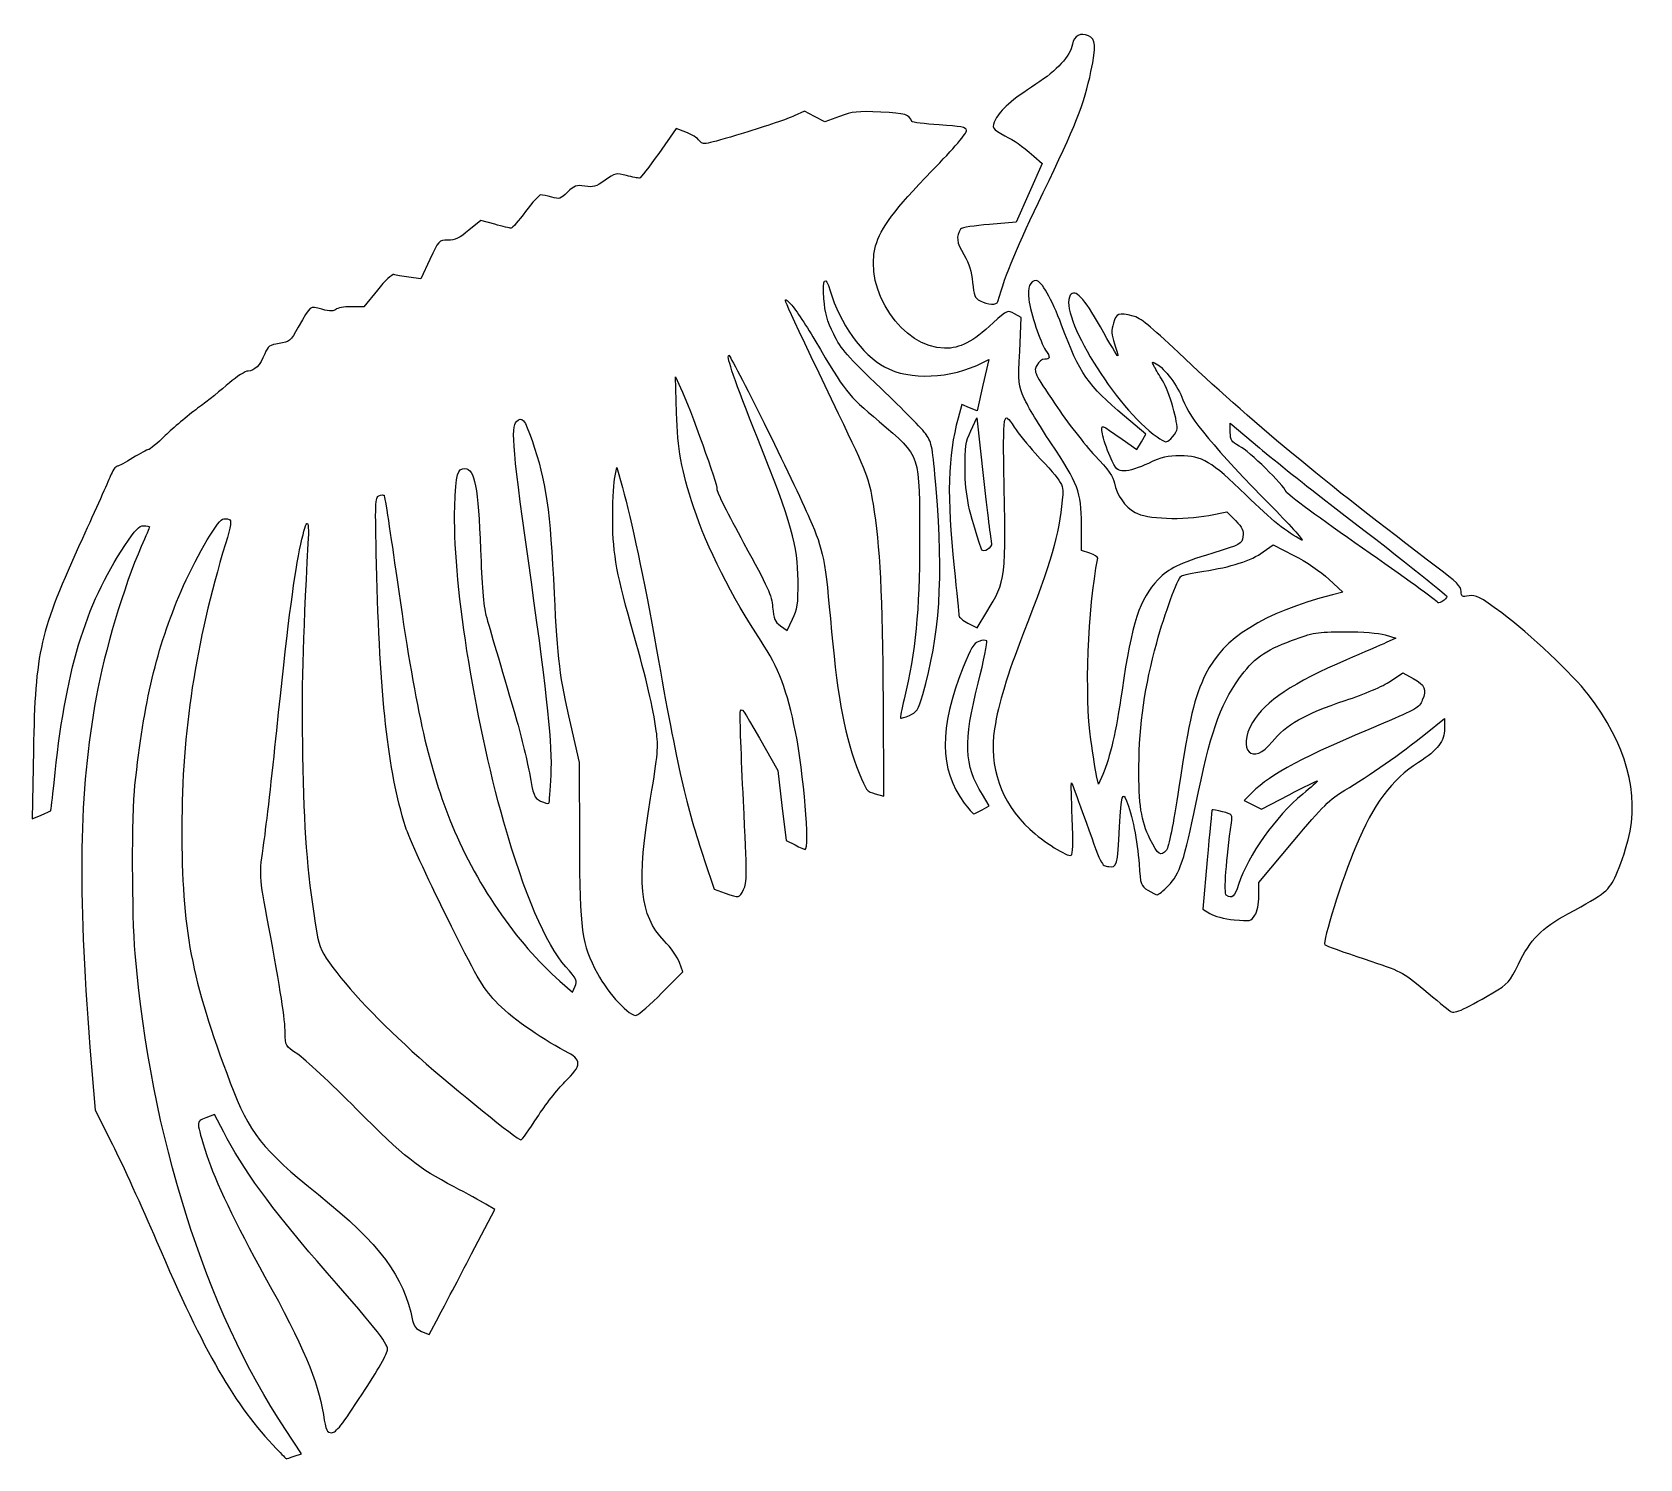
# Model space of a CAD drawing. Header units: centimetres. Extents: x -13.7 to 13.3, y -10.3 to 13.6.
import ezdxf

# ---------------------------------------------------------------- set-up
doc = ezdxf.new("R2010")
doc.units = ezdxf.units.CM
doc.header["$MEASUREMENT"] = 0
doc.layers.add('Layer 1', color=7, linetype='Continuous')

msp = doc.modelspace()

# ---------------------------------------------------------------- linework, layer by layer
at = {"layer": 'Layer 1'}
for points, knots in [([(2.2133, 9.07257), (2.12242, 9.12196), (2.10665, 9.16092), (2.08886, 9.38002), (2.08886, 9.38002), (2.07375, 9.56603), (2.0355, 9.68672), (1.94097, 9.84665), (1.94097, 9.84665), (1.81913, 10.05278), (1.80665, 10.15395), (1.88833, 10.2733), (1.88833, 10.2733), (1.90498, 10.29762), (2.12133, 10.33351), (2.36912, 10.35306), (2.36912, 10.35306), (2.36912, 10.35306), (2.81964, 10.3886), (2.81964, 10.3886), (2.81964, 10.3886), (2.81964, 10.3886), (3.03543, 10.87976), (3.03543, 10.87976), (3.03543, 10.87976), (3.03543, 10.87976), (3.25123, 11.37092), (3.25123, 11.37092), (3.25123, 11.37092), (3.25123, 11.37092), (3.11221, 11.49298), (3.11221, 11.49298), (3.11221, 11.49298), (2.88878, 11.68916), (2.80596, 11.74832), (2.62913, 11.83809), (2.62913, 11.83809), (2.41817, 11.94519), (2.40052, 11.97594), (2.47185, 12.11215), (2.47185, 12.11215), (2.5561, 12.27301), (2.74898, 12.44093), (3.14785, 12.70067), (3.14785, 12.70067), (3.50862, 12.93559), (3.72033, 13.16694), (3.7612, 13.37089), (3.7612, 13.37089), (3.79049, 13.51707), (3.897, 13.57333), (4.02985, 13.5128), (4.02985, 13.5128), (4.15286, 13.45675), (4.16064, 13.34386), (4.07118, 12.91349), (4.07118, 12.91349), (3.95925, 12.37498), (3.8074, 11.98968), (3.27256, 10.88707), (3.27256, 10.88707), (2.83094, 9.97666), (2.64419, 9.52789), (2.51335, 9.06266), (2.51335, 9.06266), (2.49485, 8.99687), (2.34337, 9.00188), (2.2133, 9.07257)], [0, 0, 0, 0, 0.05555556, 0.05555556, 0.05555556, 0.05555556, 0.11111111, 0.11111111, 0.11111111, 0.11111111, 0.16666667, 0.16666667, 0.16666667, 0.16666667, 0.22222222, 0.22222222, 0.22222222, 0.22222222, 0.27777778, 0.27777778, 0.27777778, 0.27777778, 0.33333333, 0.33333333, 0.33333333, 0.33333333, 0.38888889, 0.38888889, 0.38888889, 0.38888889, 0.44444444, 0.44444444, 0.44444444, 0.44444444, 0.5, 0.5, 0.5, 0.5, 0.55555556, 0.55555556, 0.55555556, 0.55555556, 0.61111111, 0.61111111, 0.61111111, 0.61111111, 0.66666667, 0.66666667, 0.66666667, 0.66666667, 0.72222222, 0.72222222, 0.72222222, 0.72222222, 0.77777778, 0.77777778, 0.77777778, 0.77777778, 0.83333333, 0.83333333, 0.83333333, 0.83333333, 0.88888889, 0.88888889, 0.88888889, 0.88888889, 1, 1, 1, 1]), ([(-9.57256, -10.15851), (-10.27525, -9.4256), (-10.77133, -8.56628), (-11.58119, -6.67916), (-11.58119, -6.67916), (-11.82592, -6.10891), (-12.15782, -5.38213), (-12.31876, -5.0641), (-12.31876, -5.0641), (-12.31876, -5.0641), (-12.61137, -4.48587), (-12.61137, -4.48587), (-12.61137, -4.48587), (-12.61137, -4.48587), (-12.69578, -3.42911), (-12.69578, -3.42911), (-12.69578, -3.42911), (-12.90772, -0.77564), (-12.87955, 0.82909), (-12.59288, 2.43295), (-12.59288, 2.43295), (-12.45598, 3.19894), (-12.13075, 4.28334), (-11.83583, 4.95716), (-11.83583, 4.95716), (-11.76097, 5.1282), (-11.69972, 5.27625), (-11.69972, 5.28615), (-11.69972, 5.28615), (-11.69972, 5.29606), (-11.74345, 5.30416), (-11.79689, 5.30416), (-11.79689, 5.30416), (-11.87442, 5.30416), (-11.938, 5.23769), (-12.11161, 4.97517), (-12.11161, 4.97517), (-12.78494, 3.95699), (-13.10903, 2.87067), (-13.29835, 0.99734), (-13.29835, 0.99734), (-13.32384, 0.74512), (-13.34786, 0.53483), (-13.35173, 0.53005), (-13.35173, 0.53005), (-13.35559, 0.52527), (-13.42755, 0.49261), (-13.51164, 0.45748), (-13.51164, 0.45748), (-13.51164, 0.45748), (-13.66453, 0.3936), (-13.66453, 0.3936), (-13.66453, 0.3936), (-13.66453, 0.3936), (-13.64314, 1.54288), (-13.64314, 1.54288), (-13.64314, 1.54288), (-13.61214, 3.20861), (-13.54023, 3.51939), (-12.82159, 5.09322), (-12.82159, 5.09322), (-12.60337, 5.57113), (-12.39432, 6.03841), (-12.35703, 6.13163), (-12.35703, 6.13163), (-12.31974, 6.22484), (-12.26792, 6.30111), (-12.24187, 6.30111), (-12.24187, 6.30111), (-12.21582, 6.30111), (-12.09664, 6.36346), (-11.97702, 6.43966), (-11.97702, 6.43966), (-11.85741, 6.51587), (-11.74082, 6.57867), (-11.71793, 6.57923), (-11.71793, 6.57923), (-11.69505, 6.5798), (-11.56825, 6.68535), (-11.43616, 6.81381), (-11.43616, 6.81381), (-11.30407, 6.94226), (-11.05964, 7.1482), (-10.89297, 7.27146), (-10.89297, 7.27146), (-10.72631, 7.39471), (-10.48692, 7.58571), (-10.36101, 7.69589), (-10.36101, 7.69589), (-10.23509, 7.80608), (-10.09278, 7.89623), (-10.04476, 7.89623), (-10.04476, 7.89623), (-9.93897, 7.89623), (-9.84893, 7.98983), (-9.76768, 8.18428), (-9.76768, 8.18428), (-9.71376, 8.31334), (-9.68638, 8.33291), (-9.52626, 8.35693), (-9.52626, 8.35693), (-9.35563, 8.38251), (-9.338, 8.39752), (-9.20711, 8.62862), (-9.20711, 8.62862), (-8.99175, 9.00885), (-9.02509, 8.98341), (-8.81227, 8.92982), (-8.81227, 8.92982), (-8.67178, 8.89445), (-8.61244, 8.8939), (-8.57868, 8.92767), (-8.57868, 8.92767), (-8.55378, 8.95256), (-8.43839, 8.97293), (-8.32224, 8.97293), (-8.32224, 8.97293), (-8.32224, 8.97293), (-8.11107, 8.97293), (-8.11107, 8.97293), (-8.11107, 8.97293), (-8.11107, 8.97293), (-7.8824, 9.25283), (-7.8824, 9.25283), (-7.8824, 9.25283), (-7.7553, 9.40841), (-7.63145, 9.52418), (-7.60356, 9.51348), (-7.60356, 9.51348), (-7.57597, 9.50289), (-7.46375, 9.48233), (-7.35419, 9.4678), (-7.35419, 9.4678), (-7.35419, 9.4678), (-7.15499, 9.44137), (-7.15499, 9.44137), (-7.15499, 9.44137), (-7.15499, 9.44137), (-7.00477, 9.76363), (-7.00477, 9.76363), (-7.00477, 9.76363), (-6.85532, 10.08424), (-6.85376, 10.08591), (-6.70058, 10.08771), (-6.70058, 10.08771), (-6.57985, 10.08912), (-6.50395, 10.12522), (-6.34911, 10.25486), (-6.34911, 10.25486), (-6.34911, 10.25486), (-6.15162, 10.42021), (-6.15162, 10.42021), (-6.15162, 10.42021), (-6.15162, 10.42021), (-5.91549, 10.35456), (-5.91549, 10.35456), (-5.91549, 10.35456), (-5.78562, 10.31845), (-5.66284, 10.2889), (-5.64265, 10.2889), (-5.64265, 10.2889), (-5.62246, 10.2889), (-5.51282, 10.41452), (-5.39901, 10.56805), (-5.39901, 10.56805), (-5.28519, 10.72158), (-5.17122, 10.84719), (-5.14573, 10.84719), (-5.14573, 10.84719), (-5.12025, 10.84719), (-5.03739, 10.82941), (-4.96161, 10.80768), (-4.96161, 10.80768), (-4.83574, 10.77158), (-4.8127, 10.77895), (-4.69511, 10.89292), (-4.69511, 10.89292), (-4.58047, 11.00403), (-4.54886, 11.01487), (-4.40597, 10.99202), (-4.40597, 10.99202), (-4.26777, 10.96992), (-4.22089, 10.98374), (-4.06767, 11.09174), (-4.06767, 11.09174), (-3.89805, 11.2113), (-3.88143, 11.21501), (-3.70955, 11.17173), (-3.70955, 11.17173), (-3.61042, 11.14676), (-3.5136, 11.12634), (-3.49441, 11.12634), (-3.49441, 11.12634), (-3.47522, 11.12634), (-3.32882, 11.31389), (-3.16907, 11.54312), (-3.16907, 11.54312), (-3.16907, 11.54312), (-2.87863, 11.9599), (-2.87863, 11.9599), (-2.87863, 11.9599), (-2.87863, 11.9599), (-2.71318, 11.8961), (-2.71318, 11.8961), (-2.71318, 11.8961), (-2.62219, 11.86101), (-2.51945, 11.79737), (-2.48489, 11.75468), (-2.48489, 11.75468), (-2.42324, 11.67854), (-2.40916, 11.68098), (-1.74715, 11.8827), (-1.74715, 11.8827), (-1.37595, 11.99581), (-0.9951, 12.12515), (-0.90081, 12.17014), (-0.90081, 12.17014), (-0.90081, 12.17014), (-0.72938, 12.25193), (-0.72938, 12.25193), (-0.72938, 12.25193), (-0.72938, 12.25193), (-0.55745, 12.16073), (-0.55745, 12.16073), (-0.55745, 12.16073), (-0.55745, 12.16073), (-0.38553, 12.06952), (-0.38553, 12.06952), (-0.38553, 12.06952), (-0.38553, 12.06952), (-0.13883, 12.16178), (-0.13883, 12.16178), (-0.13883, 12.16178), (0.08158, 12.24421), (0.15495, 12.25181), (0.54946, 12.23311), (0.54946, 12.23311), (0.97157, 12.2131), (1.02344, 12.19746), (1.07054, 12.07596), (1.07054, 12.07596), (1.07638, 12.0609), (1.28221, 12.03597), (1.52793, 12.02056), (1.52793, 12.02056), (1.89158, 11.99775), (1.9773, 11.98059), (1.98865, 11.92831), (1.98865, 11.92831), (1.99727, 11.88865), (1.7747, 11.62871), (1.40668, 11.24863), (1.40668, 11.24863), (0.77858, 10.59995), (0.5479, 10.29289), (0.46427, 9.99416), (0.46427, 9.99416), (0.25794, 9.25724), (0.91642, 8.27894), (1.62007, 8.277), (1.62007, 8.277), (1.88331, 8.27628), (2.07878, 8.3785), (2.43533, 8.70336), (2.43533, 8.70336), (2.67212, 8.91912), (2.67329, 8.91962), (2.78824, 8.85666), (2.78824, 8.85666), (2.78824, 8.85666), (2.90357, 8.79348), (2.90357, 8.79348), (2.90357, 8.79348), (2.90357, 8.79348), (2.87754, 8.23113), (2.87754, 8.23113), (2.87754, 8.23113), (2.85229, 7.68571), (2.85459, 7.66181), (2.95403, 7.43695), (2.95403, 7.43695), (3.01042, 7.30944), (3.21058, 6.97457), (3.39883, 6.69278), (3.39883, 6.69278), (3.85879, 6.00428), (3.90774, 5.87395), (3.91174, 5.32725), (3.91174, 5.32725), (3.91174, 5.32725), (3.91492, 4.89174), (3.91492, 4.89174), (3.91492, 4.89174), (3.91492, 4.89174), (4.05328, 4.84352), (4.05328, 4.84352), (4.05328, 4.84352), (4.12938, 4.81699), (4.18853, 4.77934), (4.18474, 4.75985), (4.18474, 4.75985), (4.01902, 3.9087), (3.96391, 2.45434), (4.06936, 1.71515), (4.06936, 1.71515), (4.10535, 1.46292), (4.14908, 1.19374), (4.16656, 1.11698), (4.16656, 1.11698), (4.16656, 1.11698), (4.19832, 0.9774), (4.19832, 0.9774), (4.19832, 0.9774), (4.19832, 0.9774), (4.26716, 1.13692), (4.26716, 1.13692), (4.26716, 1.13692), (4.39401, 1.43089), (4.48866, 1.84327), (4.59138, 2.5494), (4.59138, 2.5494), (4.75609, 3.68176), (4.88807, 4.08708), (5.19394, 4.39993), (5.19394, 4.39993), (5.38621, 4.59659), (5.52237, 4.66268), (6.11201, 4.84553), (6.11201, 4.84553), (6.58292, 4.99157), (6.59734, 4.99941), (6.61665, 5.1201), (6.61665, 5.1201), (6.63318, 5.22343), (6.61199, 5.26901), (6.49079, 5.39088), (6.49079, 5.39088), (6.49079, 5.39088), (6.34505, 5.53741), (6.34505, 5.53741), (6.34505, 5.53741), (6.34505, 5.53741), (6.04596, 5.478), (6.04596, 5.478), (6.04596, 5.478), (5.6213, 5.39364), (4.99482, 5.41811), (4.80958, 5.5263), (4.80958, 5.5263), (4.6395, 5.62563), (4.50156, 5.82255), (4.46623, 6.01645), (4.46623, 6.01645), (4.44667, 6.12379), (4.36082, 6.24467), (4.13626, 6.48104), (4.13626, 6.48104), (3.96932, 6.65677), (3.66933, 7.04442), (3.46962, 7.34248), (3.46962, 7.34248), (3.12043, 7.86363), (3.10863, 7.88845), (3.16184, 7.99001), (3.16184, 7.99001), (3.19313, 8.04972), (3.25128, 8.09562), (3.29566, 8.09562), (3.29566, 8.09562), (3.39042, 8.09562), (3.39402, 8.12924), (3.31184, 8.24657), (3.31184, 8.24657), (3.22477, 8.37088), (3.06166, 8.86455), (3.03081, 9.09713), (3.03081, 9.09713), (3.00451, 9.29534), (3.0502, 9.41159), (3.1544, 9.41159), (3.1544, 9.41159), (3.23853, 9.41159), (3.41453, 9.10201), (3.57836, 8.66585), (3.57836, 8.66585), (3.88864, 7.83979), (4.00874, 7.66604), (4.63207, 7.14143), (4.63207, 7.14143), (4.63207, 7.14143), (4.99274, 6.83788), (4.99274, 6.83788), (4.99274, 6.83788), (4.99274, 6.83788), (4.91715, 6.70845), (4.91715, 6.70845), (4.91715, 6.70845), (4.91715, 6.70845), (4.84156, 6.57901), (4.84156, 6.57901), (4.84156, 6.57901), (4.84156, 6.57901), (4.59635, 6.7522), (4.59635, 6.7522), (4.59635, 6.7522), (4.22172, 7.01681), (4.23552, 7.01291), (4.26251, 6.84661), (4.26251, 6.84661), (4.27543, 6.76695), (4.33452, 6.59368), (4.39381, 6.46157), (4.39381, 6.46157), (4.49359, 6.23923), (4.51126, 6.22135), (4.63127, 6.22135), (4.63127, 6.22135), (4.70257, 6.22135), (4.88349, 6.27871), (5.03331, 6.34882), (5.03331, 6.34882), (5.25128, 6.45082), (5.35774, 6.47646), (5.56616, 6.47714), (5.56616, 6.47714), (5.92887, 6.47832), (6.08824, 6.38336), (6.66332, 5.8234), (6.66332, 5.8234), (7.1069, 5.39147), (7.34874, 5.19588), (7.6012, 5.06482), (7.6012, 5.06482), (7.65604, 5.03636), (7.4384, 5.28045), (7.11758, 5.60724), (7.11758, 5.60724), (6.12964, 6.61356), (5.72802, 7.09538), (5.61206, 7.41344), (5.61206, 7.41344), (5.52804, 7.64387), (5.30665, 7.94201), (5.16211, 8.01936), (5.16211, 8.01936), (5.0886, 8.0587), (5.08643, 8.05505), (5.13216, 7.96903), (5.13216, 7.96903), (5.15927, 7.91802), (5.22193, 7.81348), (5.2714, 7.73672), (5.2714, 7.73672), (5.38099, 7.56666), (5.54114, 7.00494), (5.50896, 6.90353), (5.50896, 6.90353), (5.49613, 6.86311), (5.45042, 6.79817), (5.40737, 6.75921), (5.40737, 6.75921), (5.33201, 6.69101), (5.32354, 6.69224), (5.17898, 6.79243), (5.17898, 6.79243), (4.49016, 7.26977), (3.51673, 8.85777), (3.72497, 9.16439), (3.72497, 9.16439), (3.80528, 9.28264), (3.95124, 9.12944), (4.23049, 8.63376), (4.23049, 8.63376), (4.38346, 8.36224), (4.51351, 8.14499), (4.51949, 8.15097), (4.51949, 8.15097), (4.52547, 8.15695), (4.5012, 8.24745), (4.46556, 8.35206), (4.46556, 8.35206), (4.41224, 8.50852), (4.40901, 8.56988), (4.44733, 8.69779), (4.44733, 8.69779), (4.49749, 8.8652), (4.52626, 8.87556), (4.77838, 8.817), (4.77838, 8.817), (4.89242, 8.79051), (5.06658, 8.64962), (5.53606, 8.20409), (5.53606, 8.20409), (6.73507, 7.06621), (7.96207, 6.04811), (9.86428, 4.61273), (9.86428, 4.61273), (10.19211, 4.36536), (10.27303, 4.28449), (10.27303, 4.20425), (10.27303, 4.20425), (10.27303, 4.11279), (10.28425, 4.10631), (10.40383, 4.12875), (10.40383, 4.12875), (10.52119, 4.15076), (10.5776, 4.12137), (10.95215, 3.84303), (10.95215, 3.84303), (11.41668, 3.49783), (12.14651, 2.8093), (12.40452, 2.47283), (12.40452, 2.47283), (13.03759, 1.64726), (13.26518, 0.81512), (13.06952, 0.04137), (13.06952, 0.04137), (13.02261, -0.1441), (12.93159, -0.40836), (12.86725, -0.54587), (12.86725, -0.54587), (12.74037, -0.81698), (12.70582, -0.84478), (12.05929, -1.19594), (12.05929, -1.19594), (11.62923, -1.42953), (11.42328, -1.63878), (11.22992, -2.03864), (11.22992, -2.03864), (11.082, -2.34451), (11.05963, -2.36974), (10.80303, -2.52025), (10.80303, -2.52025), (10.27303, -2.83112), (10.15424, -2.88094), (10.08045, -2.82332), (10.08045, -2.82332), (10.0438, -2.7947), (9.84873, -2.63396), (9.64696, -2.46613), (9.64696, -2.46613), (9.28499, -2.16504), (9.27171, -2.1582), (8.65001, -1.95263), (8.65001, -1.95263), (8.30346, -1.83804), (8.00511, -1.73082), (7.98701, -1.71436), (7.98701, -1.71436), (7.94363, -1.67491), (8.27879, -0.61235), (8.50551, -0.07054), (8.50551, -0.07054), (8.80514, 0.64551), (9.10579, 1.04743), (9.55985, 1.33898), (9.55985, 1.33898), (9.88358, 1.54684), (9.99388, 1.69197), (9.99388, 1.91005), (9.99388, 1.91005), (9.99388, 1.91005), (9.99388, 2.07271), (9.99388, 2.07271), (9.99388, 2.07271), (9.99388, 2.07271), (9.67401, 1.81656), (9.67401, 1.81656), (9.67401, 1.81656), (9.28008, 1.50109), (8.71393, 1.10588), (8.3261, 0.87561), (8.3261, 0.87561), (8.06924, 0.7231), (7.96489, 0.61938), (7.45875, 0.01352), (7.45875, 0.01352), (7.45875, 0.01352), (6.8834, -0.67519), (6.8834, -0.67519), (6.8834, -0.67519), (6.8834, -0.67519), (6.8834, -0.89709), (6.8834, -0.89709), (6.8834, -0.89709), (6.8834, -1.03814), (6.85888, -1.15642), (6.8161, -1.2217), (6.8161, -1.2217), (6.75103, -1.32102), (6.73952, -1.3235), (6.46717, -1.29686), (6.46717, -1.29686), (6.30532, -1.28103), (6.1339, -1.23752), (6.06412, -1.19456), (6.06412, -1.19456), (6.06412, -1.19456), (5.94272, -1.11981), (5.94272, -1.11981), (5.94272, -1.11981), (5.94272, -1.11981), (6.01798, -0.29053), (6.01798, -0.29053), (6.01798, -0.29053), (6.05938, 0.16557), (6.09665, 0.54232), (6.1008, 0.54668), (6.1008, 0.54668), (6.10495, 0.55104), (6.18391, 0.53544), (6.27625, 0.512), (6.27625, 0.512), (6.44094, 0.47019), (6.44375, 0.46661), (6.42306, 0.32461), (6.42306, 0.32461), (6.33689, -0.26654), (6.29547, -0.85867), (6.33836, -0.88596), (6.33836, -0.88596), (6.43512, -0.94751), (6.47743, -0.91067), (6.54341, -0.70744), (6.54341, -0.70744), (6.70383, -0.21333), (7.16459, 0.43636), (7.61749, 0.80705), (7.61749, 0.80705), (7.75856, 0.92252), (7.86892, 1.02206), (7.86272, 1.02826), (7.86272, 1.02826), (7.85653, 1.03446), (7.64365, 0.93038), (7.38966, 0.79698), (7.38966, 0.79698), (7.38966, 0.79698), (6.92787, 0.55443), (6.92787, 0.55443), (6.92787, 0.55443), (6.92787, 0.55443), (6.78307, 0.62871), (6.78307, 0.62871), (6.78307, 0.62871), (6.78307, 0.62871), (6.63827, 0.703), (6.63827, 0.703), (6.63827, 0.703), (6.63827, 0.703), (6.7708, 0.83368), (6.7708, 0.83368), (6.7708, 0.83368), (7.10081, 1.15908), (7.59516, 1.42029), (8.97135, 1.99647), (8.97135, 1.99647), (9.518, 2.22534), (9.56832, 2.25516), (9.62113, 2.38156), (9.62113, 2.38156), (9.69777, 2.56499), (9.6674, 2.63624), (9.46549, 2.74653), (9.46549, 2.74653), (9.46549, 2.74653), (9.29549, 2.8394), (9.29549, 2.8394), (9.29549, 2.8394), (9.29549, 2.8394), (9.08819, 2.6999), (9.08819, 2.6999), (9.08819, 2.6999), (8.9653, 2.6172), (8.65606, 2.48546), (8.32875, 2.37638), (8.32875, 2.37638), (7.65551, 2.15201), (7.32833, 1.96676), (7.10807, 1.68524), (7.10807, 1.68524), (6.78187, 1.26831), (6.50508, 1.54239), (6.77947, 2.01061), (6.77947, 2.01061), (6.98485, 2.36106), (7.46304, 2.68002), (8.34943, 3.0578), (8.34943, 3.0578), (8.62879, 3.17686), (8.92914, 3.30712), (9.01687, 3.34726), (9.01687, 3.34726), (9.01687, 3.34726), (9.17638, 3.42024), (9.17638, 3.42024), (9.17638, 3.42024), (9.17638, 3.42024), (8.99693, 3.47492), (8.99693, 3.47492), (8.99693, 3.47492), (8.88356, 3.50946), (8.63393, 3.52873), (8.31901, 3.52726), (8.31901, 3.52726), (7.84821, 3.52506), (7.79897, 3.51697), (7.43227, 3.3815), (7.43227, 3.3815), (6.97848, 3.21387), (6.78702, 3.07453), (6.54806, 2.73797), (6.54806, 2.73797), (6.22785, 2.28698), (6.06555, 1.81374), (5.82846, 0.63972), (5.82846, 0.63972), (5.64416, -0.27284), (5.5544, -0.53855), (5.36662, -0.72738), (5.36662, -0.72738), (5.28483, -0.80963), (5.20234, -0.87685), (5.18331, -0.87677), (5.18331, -0.87677), (5.16428, -0.87669), (5.09322, -0.84278), (5.02539, -0.80142), (5.02539, -0.80142), (4.9059, -0.72856), (4.90127, -0.71494), (4.87626, -0.36264), (4.87626, -0.36264), (4.84929, 0.01736), (4.75738, 0.48509), (4.66846, 0.69488), (4.66846, 0.69488), (4.59885, 0.85911), (4.58213, 0.79669), (4.55187, 0.2596), (4.55187, 0.2596), (4.51465, -0.40103), (4.50755, -0.42692), (4.36927, -0.40662), (4.36927, -0.40662), (4.24223, -0.38798), (4.26093, -0.42665), (3.93152, 0.49887), (3.93152, 0.49887), (3.83784, 0.76206), (3.75429, 0.98546), (3.74584, 0.9953), (3.74584, 0.9953), (3.73739, 1.00514), (3.74267, 0.74314), (3.75756, 0.41308), (3.75756, 0.41308), (3.77773, -0.03371), (3.77249, -0.19456), (3.73707, -0.21645), (3.73707, -0.21645), (3.68242, -0.25022), (3.27016, 0.01024), (3.04473, 0.22095), (3.04473, 0.22095), (2.56299, 0.67126), (2.35356, 1.26862), (2.45539, 1.90187), (2.45539, 1.90187), (2.52575, 2.33941), (2.66298, 2.79297), (2.94184, 3.50965), (2.94184, 3.50965), (3.39964, 4.68623), (3.54098, 5.17071), (3.59024, 5.73223), (3.59024, 5.73223), (3.61461, 6.00996), (3.63036, 5.98262), (3.1355, 6.52164), (3.1355, 6.52164), (3.01408, 6.6539), (2.85698, 6.8493), (2.7864, 6.95586), (2.7864, 6.95586), (2.67589, 7.12271), (2.6538, 7.13914), (2.6273, 7.07429), (2.6273, 7.07429), (2.61037, 7.03286), (2.60319, 6.67596), (2.61135, 6.28117), (2.61135, 6.28117), (2.65055, 4.38388), (2.65134, 4.39053), (2.32655, 3.86153), (2.32655, 3.86153), (2.32655, 3.86153), (2.16309, 3.5953), (2.16309, 3.5953), (2.16309, 3.5953), (2.16309, 3.5953), (2.01093, 3.67292), (2.01093, 3.67292), (2.01093, 3.67292), (1.92725, 3.71561), (1.85855, 3.77261), (1.85827, 3.79958), (1.85827, 3.79958), (1.85799, 3.82655), (1.8221, 4.18948), (1.77851, 4.60608), (1.77851, 4.60608), (1.65451, 5.79133), (1.67295, 6.47456), (1.84601, 7.10715), (1.84601, 7.10715), (1.84601, 7.10715), (1.90833, 7.33496), (1.90833, 7.33496), (1.90833, 7.33496), (1.90833, 7.33496), (2.0353, 7.28191), (2.0353, 7.28191), (2.0353, 7.28191), (2.0353, 7.28191), (2.16227, 7.22886), (2.16227, 7.22886), (2.16227, 7.22886), (2.16227, 7.22886), (2.26227, 7.6594), (2.26227, 7.6594), (2.26227, 7.6594), (2.26227, 7.6594), (2.36226, 8.08995), (2.36226, 8.08995), (2.36226, 8.08995), (2.36226, 8.08995), (2.26006, 8.03837), (2.26006, 8.03837), (2.26006, 8.03837), (1.71896, 7.76528), (1.03604, 7.73485), (0.61322, 7.96498), (0.61322, 7.96498), (0.23863, 8.16885), (-0.13822, 8.69728), (-0.29756, 9.24211), (-0.29756, 9.24211), (-0.37722, 9.51446), (-0.42851, 9.4477), (-0.40262, 9.10536), (-0.40262, 9.10536), (-0.38441, 8.86469), (-0.34903, 8.73757), (-0.23729, 8.51148), (-0.23729, 8.51148), (-0.11266, 8.25931), (-0.0147, 8.14714), (0.55692, 7.6021), (0.55692, 7.6021), (0.91554, 7.26015), (1.25535, 6.91278), (1.31206, 6.83016), (1.31206, 6.83016), (1.4066, 6.69243), (1.42034, 6.61751), (1.47746, 5.92843), (1.47746, 5.92843), (1.6029, 4.41514), (1.54091, 3.46559), (1.25219, 2.4777), (1.25219, 2.4777), (1.17474, 2.21267), (1.15267, 2.17784), (1.02965, 2.12643), (1.02965, 2.12643), (0.95454, 2.09505), (0.88747, 2.07499), (0.88061, 2.08185), (0.88061, 2.08185), (0.87375, 2.08872), (0.90105, 2.23251), (0.94129, 2.40139), (0.94129, 2.40139), (1.13316, 3.20672), (1.19929, 3.87721), (1.20006, 5.02502), (1.20006, 5.02502), (1.20106, 6.52205), (1.22385, 6.45364), (0.52537, 7.05007), (0.52537, 7.05007), (-0.02913, 7.52356), (-0.02888, 7.52324), (-0.55448, 8.41503), (-0.55448, 8.41503), (-0.71618, 8.6894), (-0.90394, 8.96701), (-0.97172, 9.03194), (-0.97172, 9.03194), (-1.1117, 9.16606), (-1.15162, 9.25676), (-0.15605, 7.17842), (-0.15605, 7.17842), (0.33171, 6.16019), (0.35293, 6.10503), (0.42612, 5.66555), (0.42612, 5.66555), (0.54028, 4.98008), (0.58306, 4.13716), (0.59333, 2.37134), (0.59333, 2.37134), (0.59333, 2.37134), (0.60262, 0.77443), (0.60262, 0.77443), (0.60262, 0.77443), (0.60262, 0.77443), (0.45574, 0.81366), (0.45574, 0.81366), (0.45574, 0.81366), (0.31958, 0.85002), (0.3001, 0.87506), (0.18888, 1.1565), (0.18888, 1.1565), (-0.04842, 1.75702), (-0.1685, 2.3739), (-0.27306, 3.52959), (-0.27306, 3.52959), (-0.38518, 4.76879), (-0.40611, 4.8765), (-0.64125, 5.4238), (-0.64125, 5.4238), (-0.89154, 6.00636), (-1.97155, 8.18662), (-1.99716, 8.16101), (-1.99716, 8.16101), (-2.03442, 8.12375), (-1.90682, 7.75734), (-1.50919, 6.75971), (-1.50919, 6.75971), (-0.94146, 5.33533), (-0.83896, 4.97425), (-0.8356, 4.38697), (-0.8356, 4.38697), (-0.8333, 3.98352), (-0.84421, 3.90558), (-0.92633, 3.73882), (-0.92633, 3.73882), (-0.92633, 3.73882), (-1.01968, 3.54926), (-1.01968, 3.54926), (-1.01968, 3.54926), (-1.01968, 3.54926), (-1.13084, 3.62842), (-1.13084, 3.62842), (-1.13084, 3.62842), (-1.22518, 3.69559), (-1.24486, 3.74241), (-1.2608, 3.93761), (-1.2608, 3.93761), (-1.27732, 4.13971), (-1.33638, 4.27088), (-1.74731, 5.01803), (-1.74731, 5.01803), (-2.00455, 5.48574), (-2.20618, 5.89144), (-2.19538, 5.91959), (-2.19538, 5.91959), (-2.17572, 5.97082), (-2.64389, 7.27897), (-2.80289, 7.61708), (-2.80289, 7.61708), (-2.80289, 7.61708), (-2.88727, 7.79653), (-2.88727, 7.79653), (-2.88727, 7.79653), (-2.88727, 7.79653), (-2.87009, 7.19836), (-2.87009, 7.19836), (-2.87009, 7.19836), (-2.85215, 6.5736), (-2.79454, 6.25566), (-2.58105, 5.60325), (-2.58105, 5.60325), (-2.36892, 4.955), (-1.93861, 4.10196), (-1.45454, 3.37008), (-1.45454, 3.37008), (-1.16227, 2.92819), (-1.01581, 2.54262), (-0.8772, 1.85023), (-0.8772, 1.85023), (-0.74241, 1.17696), (-0.63562, -0.11924), (-0.71494, -0.11924), (-0.71494, -0.11924), (-0.72678, -0.11924), (-0.80377, -0.0849), (-0.88603, -0.04294), (-0.88603, -0.04294), (-0.88603, -0.04294), (-1.03559, 0.03336), (-1.03559, 0.03336), (-1.03559, 0.03336), (-1.03559, 0.03336), (-1.10592, 0.61757), (-1.10592, 0.61757), (-1.10592, 0.61757), (-1.10592, 0.61757), (-1.17626, 1.20178), (-1.17626, 1.20178), (-1.17626, 1.20178), (-1.17626, 1.20178), (-1.48316, 1.74758), (-1.48316, 1.74758), (-1.48316, 1.74758), (-1.75447, 2.2301), (-1.79164, 2.27951), (-1.80375, 2.17374), (-1.80375, 2.17374), (-1.81128, 2.10794), (-1.78715, 1.44189), (-1.75012, 0.69362), (-1.75012, 0.69362), (-1.68801, -0.5616), (-1.6878, -0.67655), (-1.74742, -0.79184), (-1.74742, -0.79184), (-1.82293, -0.93786), (-1.81592, -0.93651), (-2.05456, -0.85098), (-2.05456, -0.85098), (-2.05456, -0.85098), (-2.23931, -0.78477), (-2.23931, -0.78477), (-2.23931, -0.78477), (-2.23931, -0.78477), (-2.40122, -0.30246), (-2.40122, -0.30246), (-2.40122, -0.30246), (-2.71252, 0.62485), (-2.84775, 1.21824), (-3.20636, 3.23051), (-3.20636, 3.23051), (-3.42242, 4.4429), (-3.6221, 5.39157), (-3.77714, 5.94221), (-3.77714, 5.94221), (-3.77714, 5.94221), (-3.87258, 6.28117), (-3.87258, 6.28117), (-3.87258, 6.28117), (-3.87258, 6.28117), (-3.90802, 6.08178), (-3.90802, 6.08178), (-3.90802, 6.08178), (-3.92751, 5.97212), (-3.94186, 5.65808), (-3.93989, 5.38392), (-3.93989, 5.38392), (-3.93586, 4.82041), (-3.87144, 4.4724), (-3.58668, 3.47588), (-3.58668, 3.47588), (-3.36984, 2.71703), (-3.26522, 2.27111), (-3.21004, 1.87057), (-3.21004, 1.87057), (-3.17217, 1.59565), (-3.18118, 1.49022), (-3.30663, 0.73937), (-3.30663, 0.73937), (-3.54178, -0.66795), (-3.48859, -1.22679), (-3.07949, -1.64721), (-3.07949, -1.64721), (-2.96886, -1.76091), (-2.85281, -1.92486), (-2.82162, -2.01156), (-2.82162, -2.01156), (-2.82162, -2.01156), (-2.76489, -2.16919), (-2.76489, -2.16919), (-2.76489, -2.16919), (-2.76489, -2.16919), (-3.11439, -2.52032), (-3.11439, -2.52032), (-3.11439, -2.52032), (-3.30661, -2.71343), (-3.49961, -2.88278), (-3.54327, -2.89664), (-3.54327, -2.89664), (-3.64729, -2.92965), (-4.01836, -2.53266), (-4.19734, -2.19686), (-4.19734, -2.19686), (-4.4636, -1.6973), (-4.49202, -1.48932), (-4.49764, 0.00039), (-4.49764, 0.00039), (-4.49764, 0.00039), (-4.50267, 1.33631), (-4.50267, 1.33631), (-4.50267, 1.33631), (-4.50267, 1.33631), (-4.64934, 1.97435), (-4.64934, 1.97435), (-4.64934, 1.97435), (-4.83133, 2.76608), (-4.86817, 3.0635), (-4.92101, 4.16764), (-4.92101, 4.16764), (-4.98885, 5.58505), (-5.05447, 6.04019), (-5.29046, 6.7298), (-5.29046, 6.7298), (-5.41497, 7.09365), (-5.45648, 7.14488), (-5.55054, 7.05082), (-5.55054, 7.05082), (-5.64991, 6.95144), (-5.61576, 6.58069), (-5.3027, 4.36059), (-5.3027, 4.36059), (-5.0273, 2.40753), (-4.94909, 1.64494), (-4.97092, 1.1255), (-4.97092, 1.1255), (-4.98132, 0.87796), (-4.99947, 0.66578), (-5.01126, 0.65399), (-5.01126, 0.65399), (-5.02305, 0.64221), (-5.08485, 0.65953), (-5.1486, 0.6925), (-5.1486, 0.6925), (-5.25634, 0.74821), (-5.26955, 0.7814), (-5.33621, 1.164), (-5.33621, 1.164), (-5.37566, 1.39037), (-5.48503, 1.83578), (-5.57927, 2.1538), (-5.57927, 2.1538), (-5.81981, 2.96558), (-5.99868, 3.5754), (-6.0647, 3.80874), (-6.0647, 3.80874), (-6.09954, 3.93188), (-6.1337, 4.35125), (-6.15403, 4.90538), (-6.15403, 4.90538), (-6.19201, 5.94032), (-6.25364, 6.26123), (-6.41446, 6.26123), (-6.41446, 6.26123), (-6.54363, 6.26123), (-6.56254, 6.19026), (-6.58454, 5.62318), (-6.58454, 5.62318), (-6.63023, 4.44557), (-6.26909, 2.12362), (-5.76274, 0.33936), (-5.76274, 0.33936), (-5.41877, -0.87271), (-5.06684, -1.6954), (-4.72603, -2.08411), (-4.72603, -2.08411), (-4.54478, -2.29083), (-4.52869, -2.32413), (-4.56817, -2.41079), (-4.56817, -2.41079), (-4.56817, -2.41079), (-4.61214, -2.50728), (-4.61214, -2.50728), (-4.61214, -2.50728), (-4.61214, -2.50728), (-4.8246, -2.32386), (-4.8246, -2.32386), (-4.8246, -2.32386), (-5.54481, -1.70207), (-6.26469, -0.64673), (-6.66846, 0.37924), (-6.66846, 0.37924), (-7.04233, 1.32924), (-7.24701, 2.26072), (-7.55213, 4.40076), (-7.55213, 4.40076), (-7.66148, 5.16766), (-7.75933, 5.80352), (-7.76959, 5.81378), (-7.76959, 5.81378), (-7.77985, 5.82403), (-7.81864, 5.82076), (-7.85578, 5.80651), (-7.85578, 5.80651), (-7.91794, 5.78266), (-7.92117, 5.69083), (-7.89637, 4.65509), (-7.89637, 4.65509), (-7.84309, 2.43084), (-7.7081, 1.21068), (-7.41035, 0.26202), (-7.41035, 0.26202), (-7.35486, 0.08523), (-7.04935, -0.58445), (-6.73144, -1.22614), (-6.73144, -1.22614), (-6.21753, -2.26344), (-6.12595, -2.42237), (-5.90582, -2.65884), (-5.90582, -2.65884), (-5.66676, -2.91564), (-5.1771, -3.26622), (-4.73451, -3.49747), (-4.73451, -3.49747), (-4.45031, -3.64596), (-4.45165, -3.72772), (-4.74302, -4.01447), (-4.74302, -4.01447), (-4.86475, -4.13427), (-5.07287, -4.4015), (-5.20551, -4.60832), (-5.20551, -4.60832), (-5.33815, -4.81513), (-5.46073, -4.98435), (-5.4779, -4.98435), (-5.4779, -4.98435), (-5.53597, -4.98435), (-6.56107, -4.15335), (-7.18311, -3.60202), (-7.18311, -3.60202), (-7.82238, -3.03542), (-8.39088, -2.43559), (-8.68637, -2.0159), (-8.68637, -2.0159), (-8.83989, -1.79786), (-8.86305, -1.73314), (-8.92271, -1.35546), (-8.92271, -1.35546), (-9.0607, -0.48194), (-9.11312, 0.21177), (-9.13516, 1.45594), (-9.13516, 1.45594), (-9.15529, 2.59274), (-9.13788, 3.27336), (-9.04434, 5.00508), (-9.04434, 5.00508), (-9.01812, 5.49038), (-9.07164, 5.44955), (-9.18411, 4.89846), (-9.18411, 4.89846), (-9.28717, 4.39342), (-9.39875, 3.51232), (-9.56705, 1.87466), (-9.56705, 1.87466), (-9.64481, 1.11797), (-9.74137, 0.27456), (-9.78161, 0.00039), (-9.78161, 0.00039), (-9.8633, -0.55608), (-9.8643, -0.53792), (-9.70474, -1.39533), (-9.70474, -1.39533), (-9.50463, -2.4707), (-9.42671, -2.97291), (-9.42565, -3.19427), (-9.42565, -3.19427), (-9.42463, -3.40873), (-9.4242, -3.40945), (-9.21629, -3.54786), (-9.21629, -3.54786), (-9.10171, -3.62415), (-8.65803, -4.03839), (-8.23034, -4.46841), (-8.23034, -4.46841), (-7.41822, -5.28495), (-7.21639, -5.44567), (-6.59354, -5.77184), (-6.59354, -5.77184), (-6.38617, -5.88043), (-6.14912, -6.0097), (-6.06676, -6.05911), (-6.06676, -6.05911), (-6.06676, -6.05911), (-5.91702, -6.14893), (-5.91702, -6.14893), (-5.91702, -6.14893), (-5.91702, -6.14893), (-6.30381, -6.89258), (-6.30381, -6.89258), (-6.30381, -6.89258), (-6.51655, -7.30159), (-6.76387, -7.77358), (-6.8534, -7.94144), (-6.8534, -7.94144), (-6.8534, -7.94144), (-7.01619, -8.24665), (-7.01619, -8.24665), (-7.01619, -8.24665), (-7.01619, -8.24665), (-7.14078, -8.19427), (-7.14078, -8.19427), (-7.14078, -8.19427), (-7.23346, -8.1553), (-7.27219, -8.10778), (-7.29206, -8.00869), (-7.29206, -8.00869), (-7.44325, -7.25459), (-7.82879, -6.73937), (-8.86857, -5.90193), (-8.86857, -5.90193), (-9.81392, -5.14055), (-10.02903, -4.8675), (-10.34543, -4.02728), (-10.34543, -4.02728), (-11.00561, -2.2741), (-11.15795, -1.4732), (-11.15702, 0.23966), (-11.15702, 0.23966), (-11.15613, 1.86168), (-10.93362, 3.31307), (-10.42726, 4.99961), (-10.42726, 4.99961), (-10.33101, 5.32021), (-10.32038, 5.39271), (-10.36701, 5.4106), (-10.36701, 5.4106), (-10.39815, 5.42255), (-10.44771, 5.42309), (-10.47714, 5.41179), (-10.47714, 5.41179), (-10.57173, 5.3755), (-10.9603, 4.70049), (-11.17039, 4.20752), (-11.17039, 4.20752), (-11.58279, 3.23983), (-11.7894, 2.37064), (-11.94292, 0.95757), (-11.94292, 0.95757), (-11.99627, 0.46649), (-11.99419, -1.20913), (-11.93941, -1.86272), (-11.93941, -1.86272), (-11.68535, -4.89411), (-10.75771, -7.83056), (-9.42058, -9.83607), (-9.42058, -9.83607), (-9.42058, -9.83607), (-9.15033, -10.24141), (-9.15033, -10.24141), (-9.15033, -10.24141), (-9.15033, -10.24141), (-9.27452, -10.2847), (-9.27452, -10.2847), (-9.27452, -10.2847), (-9.34282, -10.30851), (-9.40126, -10.32799), (-9.40439, -10.32799), (-9.40439, -10.32799), (-9.40752, -10.32799), (-9.48319, -10.25173), (-9.57256, -10.15851)], [0, 0, 0, 0, 0.00292398, 0.00292398, 0.00292398, 0.00292398, 0.00584795, 0.00584795, 0.00584795, 0.00584795, 0.00877193, 0.00877193, 0.00877193, 0.00877193, 0.01169591, 0.01169591, 0.01169591, 0.01169591, 0.01461988, 0.01461988, 0.01461988, 0.01461988, 0.01754386, 0.01754386, 0.01754386, 0.01754386, 0.02046784, 0.02046784, 0.02046784, 0.02046784, 0.02339181, 0.02339181, 0.02339181, 0.02339181, 0.02631579, 0.02631579, 0.02631579, 0.02631579, 0.02923977, 0.02923977, 0.02923977, 0.02923977, 0.03216374, 0.03216374, 0.03216374, 0.03216374, 0.03508772, 0.03508772, 0.03508772, 0.03508772, 0.0380117, 0.0380117, 0.0380117, 0.0380117, 0.04093567, 0.04093567, 0.04093567, 0.04093567, 0.04385965, 0.04385965, 0.04385965, 0.04385965, 0.04678363, 0.04678363, 0.04678363, 0.04678363, 0.0497076, 0.0497076, 0.0497076, 0.0497076, 0.05263158, 0.05263158, 0.05263158, 0.05263158, 0.05555556, 0.05555556, 0.05555556, 0.05555556, 0.05847953, 0.05847953, 0.05847953, 0.05847953, 0.06140351, 0.06140351, 0.06140351, 0.06140351, 0.06432749, 0.06432749, 0.06432749, 0.06432749, 0.06725146, 0.06725146, 0.06725146, 0.06725146, 0.07017544, 0.07017544, 0.07017544, 0.07017544, 0.07309942, 0.07309942, 0.07309942, 0.07309942, 0.07602339, 0.07602339, 0.07602339, 0.07602339, 0.07894737, 0.07894737, 0.07894737, 0.07894737, 0.08187135, 0.08187135, 0.08187135, 0.08187135, 0.08479532, 0.08479532, 0.08479532, 0.08479532, 0.0877193, 0.0877193, 0.0877193, 0.0877193, 0.09064327, 0.09064327, 0.09064327, 0.09064327, 0.09356725, 0.09356725, 0.09356725, 0.09356725, 0.09649123, 0.09649123, 0.09649123, 0.09649123, 0.0994152, 0.0994152, 0.0994152, 0.0994152, 0.10233918, 0.10233918, 0.10233918, 0.10233918, 0.10526316, 0.10526316, 0.10526316, 0.10526316, 0.10818713, 0.10818713, 0.10818713, 0.10818713, 0.11111111, 0.11111111, 0.11111111, 0.11111111, 0.11403509, 0.11403509, 0.11403509, 0.11403509, 0.11695906, 0.11695906, 0.11695906, 0.11695906, 0.11988304, 0.11988304, 0.11988304, 0.11988304, 0.12280702, 0.12280702, 0.12280702, 0.12280702, 0.12573099, 0.12573099, 0.12573099, 0.12573099, 0.12865497, 0.12865497, 0.12865497, 0.12865497, 0.13157895, 0.13157895, 0.13157895, 0.13157895, 0.13450292, 0.13450292, 0.13450292, 0.13450292, 0.1374269, 0.1374269, 0.1374269, 0.1374269, 0.14035088, 0.14035088, 0.14035088, 0.14035088, 0.14327485, 0.14327485, 0.14327485, 0.14327485, 0.14619883, 0.14619883, 0.14619883, 0.14619883, 0.14912281, 0.14912281, 0.14912281, 0.14912281, 0.15204678, 0.15204678, 0.15204678, 0.15204678, 0.15497076, 0.15497076, 0.15497076, 0.15497076, 0.15789474, 0.15789474, 0.15789474, 0.15789474, 0.16081871, 0.16081871, 0.16081871, 0.16081871, 0.16374269, 0.16374269, 0.16374269, 0.16374269, 0.16666667, 0.16666667, 0.16666667, 0.16666667, 0.16959064, 0.16959064, 0.16959064, 0.16959064, 0.17251462, 0.17251462, 0.17251462, 0.17251462, 0.1754386, 0.1754386, 0.1754386, 0.1754386, 0.17836257, 0.17836257, 0.17836257, 0.17836257, 0.18128655, 0.18128655, 0.18128655, 0.18128655, 0.18421053, 0.18421053, 0.18421053, 0.18421053, 0.1871345, 0.1871345, 0.1871345, 0.1871345, 0.19005848, 0.19005848, 0.19005848, 0.19005848, 0.19298246, 0.19298246, 0.19298246, 0.19298246, 0.19590643, 0.19590643, 0.19590643, 0.19590643, 0.19883041, 0.19883041, 0.19883041, 0.19883041, 0.20175439, 0.20175439, 0.20175439, 0.20175439, 0.20467836, 0.20467836, 0.20467836, 0.20467836, 0.20760234, 0.20760234, 0.20760234, 0.20760234, 0.21052632, 0.21052632, 0.21052632, 0.21052632, 0.21345029, 0.21345029, 0.21345029, 0.21345029, 0.21637427, 0.21637427, 0.21637427, 0.21637427, 0.21929825, 0.21929825, 0.21929825, 0.21929825, 0.22222222, 0.22222222, 0.22222222, 0.22222222, 0.2251462, 0.2251462, 0.2251462, 0.2251462, 0.22807018, 0.22807018, 0.22807018, 0.22807018, 0.23099415, 0.23099415, 0.23099415, 0.23099415, 0.23391813, 0.23391813, 0.23391813, 0.23391813, 0.23684211, 0.23684211, 0.23684211, 0.23684211, 0.23976608, 0.23976608, 0.23976608, 0.23976608, 0.24269006, 0.24269006, 0.24269006, 0.24269006, 0.24561404, 0.24561404, 0.24561404, 0.24561404, 0.24853801, 0.24853801, 0.24853801, 0.24853801, 0.25146199, 0.25146199, 0.25146199, 0.25146199, 0.25438596, 0.25438596, 0.25438596, 0.25438596, 0.25730994, 0.25730994, 0.25730994, 0.25730994, 0.26023392, 0.26023392, 0.26023392, 0.26023392, 0.26315789, 0.26315789, 0.26315789, 0.26315789, 0.26608187, 0.26608187, 0.26608187, 0.26608187, 0.26900585, 0.26900585, 0.26900585, 0.26900585, 0.27192982, 0.27192982, 0.27192982, 0.27192982, 0.2748538, 0.2748538, 0.2748538, 0.2748538, 0.27777778, 0.27777778, 0.27777778, 0.27777778, 0.28070175, 0.28070175, 0.28070175, 0.28070175, 0.28362573, 0.28362573, 0.28362573, 0.28362573, 0.28654971, 0.28654971, 0.28654971, 0.28654971, 0.28947368, 0.28947368, 0.28947368, 0.28947368, 0.29239766, 0.29239766, 0.29239766, 0.29239766, 0.29532164, 0.29532164, 0.29532164, 0.29532164, 0.29824561, 0.29824561, 0.29824561, 0.29824561, 0.30116959, 0.30116959, 0.30116959, 0.30116959, 0.30409357, 0.30409357, 0.30409357, 0.30409357, 0.30701754, 0.30701754, 0.30701754, 0.30701754, 0.30994152, 0.30994152, 0.30994152, 0.30994152, 0.3128655, 0.3128655, 0.3128655, 0.3128655, 0.31578947, 0.31578947, 0.31578947, 0.31578947, 0.31871345, 0.31871345, 0.31871345, 0.31871345, 0.32163743, 0.32163743, 0.32163743, 0.32163743, 0.3245614, 0.3245614, 0.3245614, 0.3245614, 0.32748538, 0.32748538, 0.32748538, 0.32748538, 0.33040936, 0.33040936, 0.33040936, 0.33040936, 0.33333333, 0.33333333, 0.33333333, 0.33333333, 0.33625731, 0.33625731, 0.33625731, 0.33625731, 0.33918129, 0.33918129, 0.33918129, 0.33918129, 0.34210526, 0.34210526, 0.34210526, 0.34210526, 0.34502924, 0.34502924, 0.34502924, 0.34502924, 0.34795322, 0.34795322, 0.34795322, 0.34795322, 0.35087719, 0.35087719, 0.35087719, 0.35087719, 0.35380117, 0.35380117, 0.35380117, 0.35380117, 0.35672515, 0.35672515, 0.35672515, 0.35672515, 0.35964912, 0.35964912, 0.35964912, 0.35964912, 0.3625731, 0.3625731, 0.3625731, 0.3625731, 0.36549708, 0.36549708, 0.36549708, 0.36549708, 0.36842105, 0.36842105, 0.36842105, 0.36842105, 0.37134503, 0.37134503, 0.37134503, 0.37134503, 0.37426901, 0.37426901, 0.37426901, 0.37426901, 0.37719298, 0.37719298, 0.37719298, 0.37719298, 0.38011696, 0.38011696, 0.38011696, 0.38011696, 0.38304094, 0.38304094, 0.38304094, 0.38304094, 0.38596491, 0.38596491, 0.38596491, 0.38596491, 0.38888889, 0.38888889, 0.38888889, 0.38888889, 0.39181287, 0.39181287, 0.39181287, 0.39181287, 0.39473684, 0.39473684, 0.39473684, 0.39473684, 0.39766082, 0.39766082, 0.39766082, 0.39766082, 0.4005848, 0.4005848, 0.4005848, 0.4005848, 0.40350877, 0.40350877, 0.40350877, 0.40350877, 0.40643275, 0.40643275, 0.40643275, 0.40643275, 0.40935673, 0.40935673, 0.40935673, 0.40935673, 0.4122807, 0.4122807, 0.4122807, 0.4122807, 0.41520468, 0.41520468, 0.41520468, 0.41520468, 0.41812865, 0.41812865, 0.41812865, 0.41812865, 0.42105263, 0.42105263, 0.42105263, 0.42105263, 0.42397661, 0.42397661, 0.42397661, 0.42397661, 0.42690058, 0.42690058, 0.42690058, 0.42690058, 0.42982456, 0.42982456, 0.42982456, 0.42982456, 0.43274854, 0.43274854, 0.43274854, 0.43274854, 0.43567251, 0.43567251, 0.43567251, 0.43567251, 0.43859649, 0.43859649, 0.43859649, 0.43859649, 0.44152047, 0.44152047, 0.44152047, 0.44152047, 0.44444444, 0.44444444, 0.44444444, 0.44444444, 0.44736842, 0.44736842, 0.44736842, 0.44736842, 0.4502924, 0.4502924, 0.4502924, 0.4502924, 0.45321637, 0.45321637, 0.45321637, 0.45321637, 0.45614035, 0.45614035, 0.45614035, 0.45614035, 0.45906433, 0.45906433, 0.45906433, 0.45906433, 0.4619883, 0.4619883, 0.4619883, 0.4619883, 0.46491228, 0.46491228, 0.46491228, 0.46491228, 0.46783626, 0.46783626, 0.46783626, 0.46783626, 0.47076023, 0.47076023, 0.47076023, 0.47076023, 0.47368421, 0.47368421, 0.47368421, 0.47368421, 0.47660819, 0.47660819, 0.47660819, 0.47660819, 0.47953216, 0.47953216, 0.47953216, 0.47953216, 0.48245614, 0.48245614, 0.48245614, 0.48245614, 0.48538012, 0.48538012, 0.48538012, 0.48538012, 0.48830409, 0.48830409, 0.48830409, 0.48830409, 0.49122807, 0.49122807, 0.49122807, 0.49122807, 0.49415205, 0.49415205, 0.49415205, 0.49415205, 0.49707602, 0.49707602, 0.49707602, 0.49707602, 0.5, 0.5, 0.5, 0.5, 0.50292398, 0.50292398, 0.50292398, 0.50292398, 0.50584795, 0.50584795, 0.50584795, 0.50584795, 0.50877193, 0.50877193, 0.50877193, 0.50877193, 0.51169591, 0.51169591, 0.51169591, 0.51169591, 0.51461988, 0.51461988, 0.51461988, 0.51461988, 0.51754386, 0.51754386, 0.51754386, 0.51754386, 0.52046784, 0.52046784, 0.52046784, 0.52046784, 0.52339181, 0.52339181, 0.52339181, 0.52339181, 0.52631579, 0.52631579, 0.52631579, 0.52631579, 0.52923977, 0.52923977, 0.52923977, 0.52923977, 0.53216374, 0.53216374, 0.53216374, 0.53216374, 0.53508772, 0.53508772, 0.53508772, 0.53508772, 0.5380117, 0.5380117, 0.5380117, 0.5380117, 0.54093567, 0.54093567, 0.54093567, 0.54093567, 0.54385965, 0.54385965, 0.54385965, 0.54385965, 0.54678363, 0.54678363, 0.54678363, 0.54678363, 0.5497076, 0.5497076, 0.5497076, 0.5497076, 0.55263158, 0.55263158, 0.55263158, 0.55263158, 0.55555556, 0.55555556, 0.55555556, 0.55555556, 0.55847953, 0.55847953, 0.55847953, 0.55847953, 0.56140351, 0.56140351, 0.56140351, 0.56140351, 0.56432749, 0.56432749, 0.56432749, 0.56432749, 0.56725146, 0.56725146, 0.56725146, 0.56725146, 0.57017544, 0.57017544, 0.57017544, 0.57017544, 0.57309942, 0.57309942, 0.57309942, 0.57309942, 0.57602339, 0.57602339, 0.57602339, 0.57602339, 0.57894737, 0.57894737, 0.57894737, 0.57894737, 0.58187135, 0.58187135, 0.58187135, 0.58187135, 0.58479532, 0.58479532, 0.58479532, 0.58479532, 0.5877193, 0.5877193, 0.5877193, 0.5877193, 0.59064327, 0.59064327, 0.59064327, 0.59064327, 0.59356725, 0.59356725, 0.59356725, 0.59356725, 0.59649123, 0.59649123, 0.59649123, 0.59649123, 0.5994152, 0.5994152, 0.5994152, 0.5994152, 0.60233918, 0.60233918, 0.60233918, 0.60233918, 0.60526316, 0.60526316, 0.60526316, 0.60526316, 0.60818713, 0.60818713, 0.60818713, 0.60818713, 0.61111111, 0.61111111, 0.61111111, 0.61111111, 0.61403509, 0.61403509, 0.61403509, 0.61403509, 0.61695906, 0.61695906, 0.61695906, 0.61695906, 0.61988304, 0.61988304, 0.61988304, 0.61988304, 0.62280702, 0.62280702, 0.62280702, 0.62280702, 0.62573099, 0.62573099, 0.62573099, 0.62573099, 0.62865497, 0.62865497, 0.62865497, 0.62865497, 0.63157895, 0.63157895, 0.63157895, 0.63157895, 0.63450292, 0.63450292, 0.63450292, 0.63450292, 0.6374269, 0.6374269, 0.6374269, 0.6374269, 0.64035088, 0.64035088, 0.64035088, 0.64035088, 0.64327485, 0.64327485, 0.64327485, 0.64327485, 0.64619883, 0.64619883, 0.64619883, 0.64619883, 0.64912281, 0.64912281, 0.64912281, 0.64912281, 0.65204678, 0.65204678, 0.65204678, 0.65204678, 0.65497076, 0.65497076, 0.65497076, 0.65497076, 0.65789474, 0.65789474, 0.65789474, 0.65789474, 0.66081871, 0.66081871, 0.66081871, 0.66081871, 0.66374269, 0.66374269, 0.66374269, 0.66374269, 0.66666667, 0.66666667, 0.66666667, 0.66666667, 0.66959064, 0.66959064, 0.66959064, 0.66959064, 0.67251462, 0.67251462, 0.67251462, 0.67251462, 0.6754386, 0.6754386, 0.6754386, 0.6754386, 0.67836257, 0.67836257, 0.67836257, 0.67836257, 0.68128655, 0.68128655, 0.68128655, 0.68128655, 0.68421053, 0.68421053, 0.68421053, 0.68421053, 0.6871345, 0.6871345, 0.6871345, 0.6871345, 0.69005848, 0.69005848, 0.69005848, 0.69005848, 0.69298246, 0.69298246, 0.69298246, 0.69298246, 0.69590643, 0.69590643, 0.69590643, 0.69590643, 0.69883041, 0.69883041, 0.69883041, 0.69883041, 0.70175439, 0.70175439, 0.70175439, 0.70175439, 0.70467836, 0.70467836, 0.70467836, 0.70467836, 0.70760234, 0.70760234, 0.70760234, 0.70760234, 0.71052632, 0.71052632, 0.71052632, 0.71052632, 0.71345029, 0.71345029, 0.71345029, 0.71345029, 0.71637427, 0.71637427, 0.71637427, 0.71637427, 0.71929825, 0.71929825, 0.71929825, 0.71929825, 0.72222222, 0.72222222, 0.72222222, 0.72222222, 0.7251462, 0.7251462, 0.7251462, 0.7251462, 0.72807018, 0.72807018, 0.72807018, 0.72807018, 0.73099415, 0.73099415, 0.73099415, 0.73099415, 0.73391813, 0.73391813, 0.73391813, 0.73391813, 0.73684211, 0.73684211, 0.73684211, 0.73684211, 0.73976608, 0.73976608, 0.73976608, 0.73976608, 0.74269006, 0.74269006, 0.74269006, 0.74269006, 0.74561404, 0.74561404, 0.74561404, 0.74561404, 0.74853801, 0.74853801, 0.74853801, 0.74853801, 0.75146199, 0.75146199, 0.75146199, 0.75146199, 0.75438596, 0.75438596, 0.75438596, 0.75438596, 0.75730994, 0.75730994, 0.75730994, 0.75730994, 0.76023392, 0.76023392, 0.76023392, 0.76023392, 0.76315789, 0.76315789, 0.76315789, 0.76315789, 0.76608187, 0.76608187, 0.76608187, 0.76608187, 0.76900585, 0.76900585, 0.76900585, 0.76900585, 0.77192982, 0.77192982, 0.77192982, 0.77192982, 0.7748538, 0.7748538, 0.7748538, 0.7748538, 0.77777778, 0.77777778, 0.77777778, 0.77777778, 0.78070175, 0.78070175, 0.78070175, 0.78070175, 0.78362573, 0.78362573, 0.78362573, 0.78362573, 0.78654971, 0.78654971, 0.78654971, 0.78654971, 0.78947368, 0.78947368, 0.78947368, 0.78947368, 0.79239766, 0.79239766, 0.79239766, 0.79239766, 0.79532164, 0.79532164, 0.79532164, 0.79532164, 0.79824561, 0.79824561, 0.79824561, 0.79824561, 0.80116959, 0.80116959, 0.80116959, 0.80116959, 0.80409357, 0.80409357, 0.80409357, 0.80409357, 0.80701754, 0.80701754, 0.80701754, 0.80701754, 0.80994152, 0.80994152, 0.80994152, 0.80994152, 0.8128655, 0.8128655, 0.8128655, 0.8128655, 0.81578947, 0.81578947, 0.81578947, 0.81578947, 0.81871345, 0.81871345, 0.81871345, 0.81871345, 0.82163743, 0.82163743, 0.82163743, 0.82163743, 0.8245614, 0.8245614, 0.8245614, 0.8245614, 0.82748538, 0.82748538, 0.82748538, 0.82748538, 0.83040936, 0.83040936, 0.83040936, 0.83040936, 0.83333333, 0.83333333, 0.83333333, 0.83333333, 0.83625731, 0.83625731, 0.83625731, 0.83625731, 0.83918129, 0.83918129, 0.83918129, 0.83918129, 0.84210526, 0.84210526, 0.84210526, 0.84210526, 0.84502924, 0.84502924, 0.84502924, 0.84502924, 0.84795322, 0.84795322, 0.84795322, 0.84795322, 0.85087719, 0.85087719, 0.85087719, 0.85087719, 0.85380117, 0.85380117, 0.85380117, 0.85380117, 0.85672515, 0.85672515, 0.85672515, 0.85672515, 0.85964912, 0.85964912, 0.85964912, 0.85964912, 0.8625731, 0.8625731, 0.8625731, 0.8625731, 0.86549708, 0.86549708, 0.86549708, 0.86549708, 0.86842105, 0.86842105, 0.86842105, 0.86842105, 0.87134503, 0.87134503, 0.87134503, 0.87134503, 0.87426901, 0.87426901, 0.87426901, 0.87426901, 0.87719298, 0.87719298, 0.87719298, 0.87719298, 0.88011696, 0.88011696, 0.88011696, 0.88011696, 0.88304094, 0.88304094, 0.88304094, 0.88304094, 0.88596491, 0.88596491, 0.88596491, 0.88596491, 0.88888889, 0.88888889, 0.88888889, 0.88888889, 0.89181287, 0.89181287, 0.89181287, 0.89181287, 0.89473684, 0.89473684, 0.89473684, 0.89473684, 0.89766082, 0.89766082, 0.89766082, 0.89766082, 0.9005848, 0.9005848, 0.9005848, 0.9005848, 0.90350877, 0.90350877, 0.90350877, 0.90350877, 0.90643275, 0.90643275, 0.90643275, 0.90643275, 0.90935673, 0.90935673, 0.90935673, 0.90935673, 0.9122807, 0.9122807, 0.9122807, 0.9122807, 0.91520468, 0.91520468, 0.91520468, 0.91520468, 0.91812865, 0.91812865, 0.91812865, 0.91812865, 0.92105263, 0.92105263, 0.92105263, 0.92105263, 0.92397661, 0.92397661, 0.92397661, 0.92397661, 0.92690058, 0.92690058, 0.92690058, 0.92690058, 0.92982456, 0.92982456, 0.92982456, 0.92982456, 0.93274854, 0.93274854, 0.93274854, 0.93274854, 0.93567251, 0.93567251, 0.93567251, 0.93567251, 0.93859649, 0.93859649, 0.93859649, 0.93859649, 0.94152047, 0.94152047, 0.94152047, 0.94152047, 0.94444444, 0.94444444, 0.94444444, 0.94444444, 0.94736842, 0.94736842, 0.94736842, 0.94736842, 0.9502924, 0.9502924, 0.9502924, 0.9502924, 0.95321637, 0.95321637, 0.95321637, 0.95321637, 0.95614035, 0.95614035, 0.95614035, 0.95614035, 0.95906433, 0.95906433, 0.95906433, 0.95906433, 0.9619883, 0.9619883, 0.9619883, 0.9619883, 0.96491228, 0.96491228, 0.96491228, 0.96491228, 0.96783626, 0.96783626, 0.96783626, 0.96783626, 0.97076023, 0.97076023, 0.97076023, 0.97076023, 0.97368421, 0.97368421, 0.97368421, 0.97368421, 0.97660819, 0.97660819, 0.97660819, 0.97660819, 0.97953216, 0.97953216, 0.97953216, 0.97953216, 0.98245614, 0.98245614, 0.98245614, 0.98245614, 0.98538012, 0.98538012, 0.98538012, 0.98538012, 0.98830409, 0.98830409, 0.98830409, 0.98830409, 0.99122807, 0.99122807, 0.99122807, 0.99122807, 0.99415205, 0.99415205, 0.99415205, 0.99415205, 1, 1, 1, 1]), ([(2.4028, 5.01747), (2.39284, 5.05452), (2.33391, 5.54037), (2.27183, 6.09713), (2.27183, 6.09713), (2.27183, 6.09713), (2.15897, 7.10943), (2.15897, 7.10943), (2.15897, 7.10943), (2.15897, 7.10943), (2.05872, 6.89469), (2.05872, 6.89469), (2.05872, 6.89469), (1.96984, 6.70429), (1.95884, 6.63022), (1.96168, 6.24129), (1.96168, 6.24129), (1.96472, 5.82385), (2.02725, 5.52401), (2.23852, 4.91363), (2.23852, 4.91363), (2.26645, 4.83295), (2.42539, 4.93342), (2.4028, 5.01747)], [0, 0, 0, 0, 0.14285714, 0.14285714, 0.14285714, 0.14285714, 0.28571429, 0.28571429, 0.28571429, 0.28571429, 0.42857143, 0.42857143, 0.42857143, 0.42857143, 0.57142857, 0.57142857, 0.57142857, 0.57142857, 0.71428571, 0.71428571, 0.71428571, 0.71428571, 1, 1, 1, 1]), ([(10.03376, 4.11471), (10.03376, 4.14502), (9.1652, 4.83421), (8.07974, 5.6652), (8.07974, 5.6652), (7.69591, 5.95904), (7.16205, 6.38424), (6.89337, 6.6101), (6.89337, 6.6101), (6.89337, 6.6101), (6.40486, 7.02074), (6.40486, 7.02074), (6.40486, 7.02074), (6.40486, 7.02074), (6.40486, 6.86938), (6.40486, 6.86938), (6.40486, 6.86938), (6.40486, 6.73506), (6.42169, 6.70917), (6.55441, 6.63933), (6.55441, 6.63933), (6.72195, 6.55116), (7.30109, 5.98788), (7.3399, 5.87536), (7.3399, 5.87536), (7.35369, 5.83536), (7.92956, 5.40947), (8.61961, 4.92894), (8.61961, 4.92894), (9.30966, 4.44841), (9.87425, 4.04001), (9.87425, 4.02138), (9.87425, 4.02138), (9.87425, 4.00275), (9.91014, 4.00993), (9.954, 4.03732), (9.954, 4.03732), (9.99787, 4.06472), (10.03376, 4.09954), (10.03376, 4.11471)], [0, 0, 0, 0, 0.09090909, 0.09090909, 0.09090909, 0.09090909, 0.18181818, 0.18181818, 0.18181818, 0.18181818, 0.27272727, 0.27272727, 0.27272727, 0.27272727, 0.36363636, 0.36363636, 0.36363636, 0.36363636, 0.45454545, 0.45454545, 0.45454545, 0.45454545, 0.54545455, 0.54545455, 0.54545455, 0.54545455, 0.63636364, 0.63636364, 0.63636364, 0.63636364, 0.72727273, 0.72727273, 0.72727273, 0.72727273, 0.81818182, 0.81818182, 0.81818182, 0.81818182, 1, 1, 1, 1]), ([(5.33569, -0.12921), (5.37392, -0.08457), (5.44873, 0.29259), (5.54331, 0.91759), (5.54331, 0.91759), (5.71826, 2.07371), (5.80335, 2.43429), (5.99196, 2.81885), (5.99196, 2.81885), (6.28987, 3.42621), (6.95538, 3.8426), (8.11616, 4.14788), (8.11616, 4.14788), (8.11616, 4.14788), (8.29216, 4.19416), (8.29216, 4.19416), (8.29216, 4.19416), (8.29216, 4.19416), (8.05634, 4.41081), (8.05634, 4.41081), (8.05634, 4.41081), (7.92641, 4.53018), (7.66391, 4.70791), (7.47172, 4.80664), (7.47172, 4.80664), (7.47172, 4.80664), (7.12291, 4.98582), (7.12291, 4.98582), (7.12291, 4.98582), (7.12291, 4.98582), (6.9567, 4.86541), (6.9567, 4.86541), (6.9567, 4.86541), (6.75591, 4.71997), (6.41142, 4.60883), (5.96167, 4.54441), (5.96167, 4.54441), (5.77774, 4.51807), (5.60734, 4.48074), (5.58302, 4.46146), (5.58302, 4.46146), (5.51897, 4.4107), (5.30786, 3.83637), (5.17175, 3.34258), (5.17175, 3.34258), (4.97391, 2.62484), (4.87935, 1.96832), (4.87418, 1.27649), (4.87418, 1.27649), (4.86934, 0.62827), (4.91002, 0.36089), (5.05926, 0.06021), (5.05926, 0.06021), (5.19745, -0.21824), (5.23652, -0.245), (5.33569, -0.12921)], [0, 0, 0, 0, 0.06666667, 0.06666667, 0.06666667, 0.06666667, 0.13333333, 0.13333333, 0.13333333, 0.13333333, 0.2, 0.2, 0.2, 0.2, 0.26666667, 0.26666667, 0.26666667, 0.26666667, 0.33333333, 0.33333333, 0.33333333, 0.33333333, 0.4, 0.4, 0.4, 0.4, 0.46666667, 0.46666667, 0.46666667, 0.46666667, 0.53333333, 0.53333333, 0.53333333, 0.53333333, 0.6, 0.6, 0.6, 0.6, 0.66666667, 0.66666667, 0.66666667, 0.66666667, 0.73333333, 0.73333333, 0.73333333, 0.73333333, 0.8, 0.8, 0.8, 0.8, 0.86666667, 0.86666667, 0.86666667, 0.86666667, 1, 1, 1, 1]), ([(1.94867, 0.65804), (1.52771, 1.23042), (1.52262, 1.90568), (1.93151, 2.93461), (1.93151, 2.93461), (2.05853, 3.25426), (2.1086, 3.33737), (2.1923, 3.36754), (2.1923, 3.36754), (2.24927, 3.38807), (2.30911, 3.39164), (2.32529, 3.37546), (2.32529, 3.37546), (2.34146, 3.35929), (2.27721, 3.04086), (2.1825, 2.66783), (2.1825, 2.66783), (1.93214, 1.68169), (1.94662, 1.29713), (2.25287, 0.79941), (2.25287, 0.79941), (2.25287, 0.79941), (2.36692, 0.61406), (2.36692, 0.61406), (2.36692, 0.61406), (2.36692, 0.61406), (2.24919, 0.5465), (2.24919, 0.5465), (2.24919, 0.5465), (2.18444, 0.50934), (2.11946, 0.47963), (2.10478, 0.48049), (2.10478, 0.48049), (2.09011, 0.48134), (2.01986, 0.56124), (1.94867, 0.65804)], [0, 0, 0, 0, 0.1, 0.1, 0.1, 0.1, 0.2, 0.2, 0.2, 0.2, 0.3, 0.3, 0.3, 0.3, 0.4, 0.4, 0.4, 0.4, 0.5, 0.5, 0.5, 0.5, 0.6, 0.6, 0.6, 0.6, 0.7, 0.7, 0.7, 0.7, 0.8, 0.8, 0.8, 0.8, 1, 1, 1, 1]), ([(-8.78677, -9.58584), (-8.88008, -9.00743), (-9.1171, -8.44807), (-9.76497, -7.27733), (-9.76497, -7.27733), (-10.26316, -6.37709), (-10.60569, -5.66129), (-10.7382, -5.24355), (-10.7382, -5.24355), (-10.92428, -4.65696), (-10.9236, -4.6824), (-10.75497, -4.61515), (-10.75497, -4.61515), (-10.75497, -4.61515), (-10.60834, -4.55666), (-10.60834, -4.55666), (-10.60834, -4.55666), (-10.60834, -4.55666), (-10.45641, -4.85374), (-10.45641, -4.85374), (-10.45641, -4.85374), (-10.15239, -5.44823), (-9.62879, -6.17122), (-8.89193, -7.01402), (-8.89193, -7.01402), (-7.93086, -8.11326), (-7.71193, -8.38731), (-7.71193, -8.49115), (-7.71193, -8.49115), (-7.71193, -8.55642), (-7.87017, -8.83768), (-8.13461, -9.24241), (-8.13461, -9.24241), (-8.47497, -9.76334), (-8.57488, -9.88934), (-8.64755, -9.88934), (-8.64755, -9.88934), (-8.72912, -9.88934), (-8.74253, -9.8601), (-8.78677, -9.58584)], [0, 0, 0, 0, 0.09090909, 0.09090909, 0.09090909, 0.09090909, 0.18181818, 0.18181818, 0.18181818, 0.18181818, 0.27272727, 0.27272727, 0.27272727, 0.27272727, 0.36363636, 0.36363636, 0.36363636, 0.36363636, 0.45454545, 0.45454545, 0.45454545, 0.45454545, 0.54545455, 0.54545455, 0.54545455, 0.54545455, 0.63636364, 0.63636364, 0.63636364, 0.63636364, 0.72727273, 0.72727273, 0.72727273, 0.72727273, 0.81818182, 0.81818182, 0.81818182, 0.81818182, 1, 1, 1, 1])]:
    msp.add_open_spline(points, degree=3, knots=knots, dxfattribs=at)

doc.saveas('drawing.dxf')
